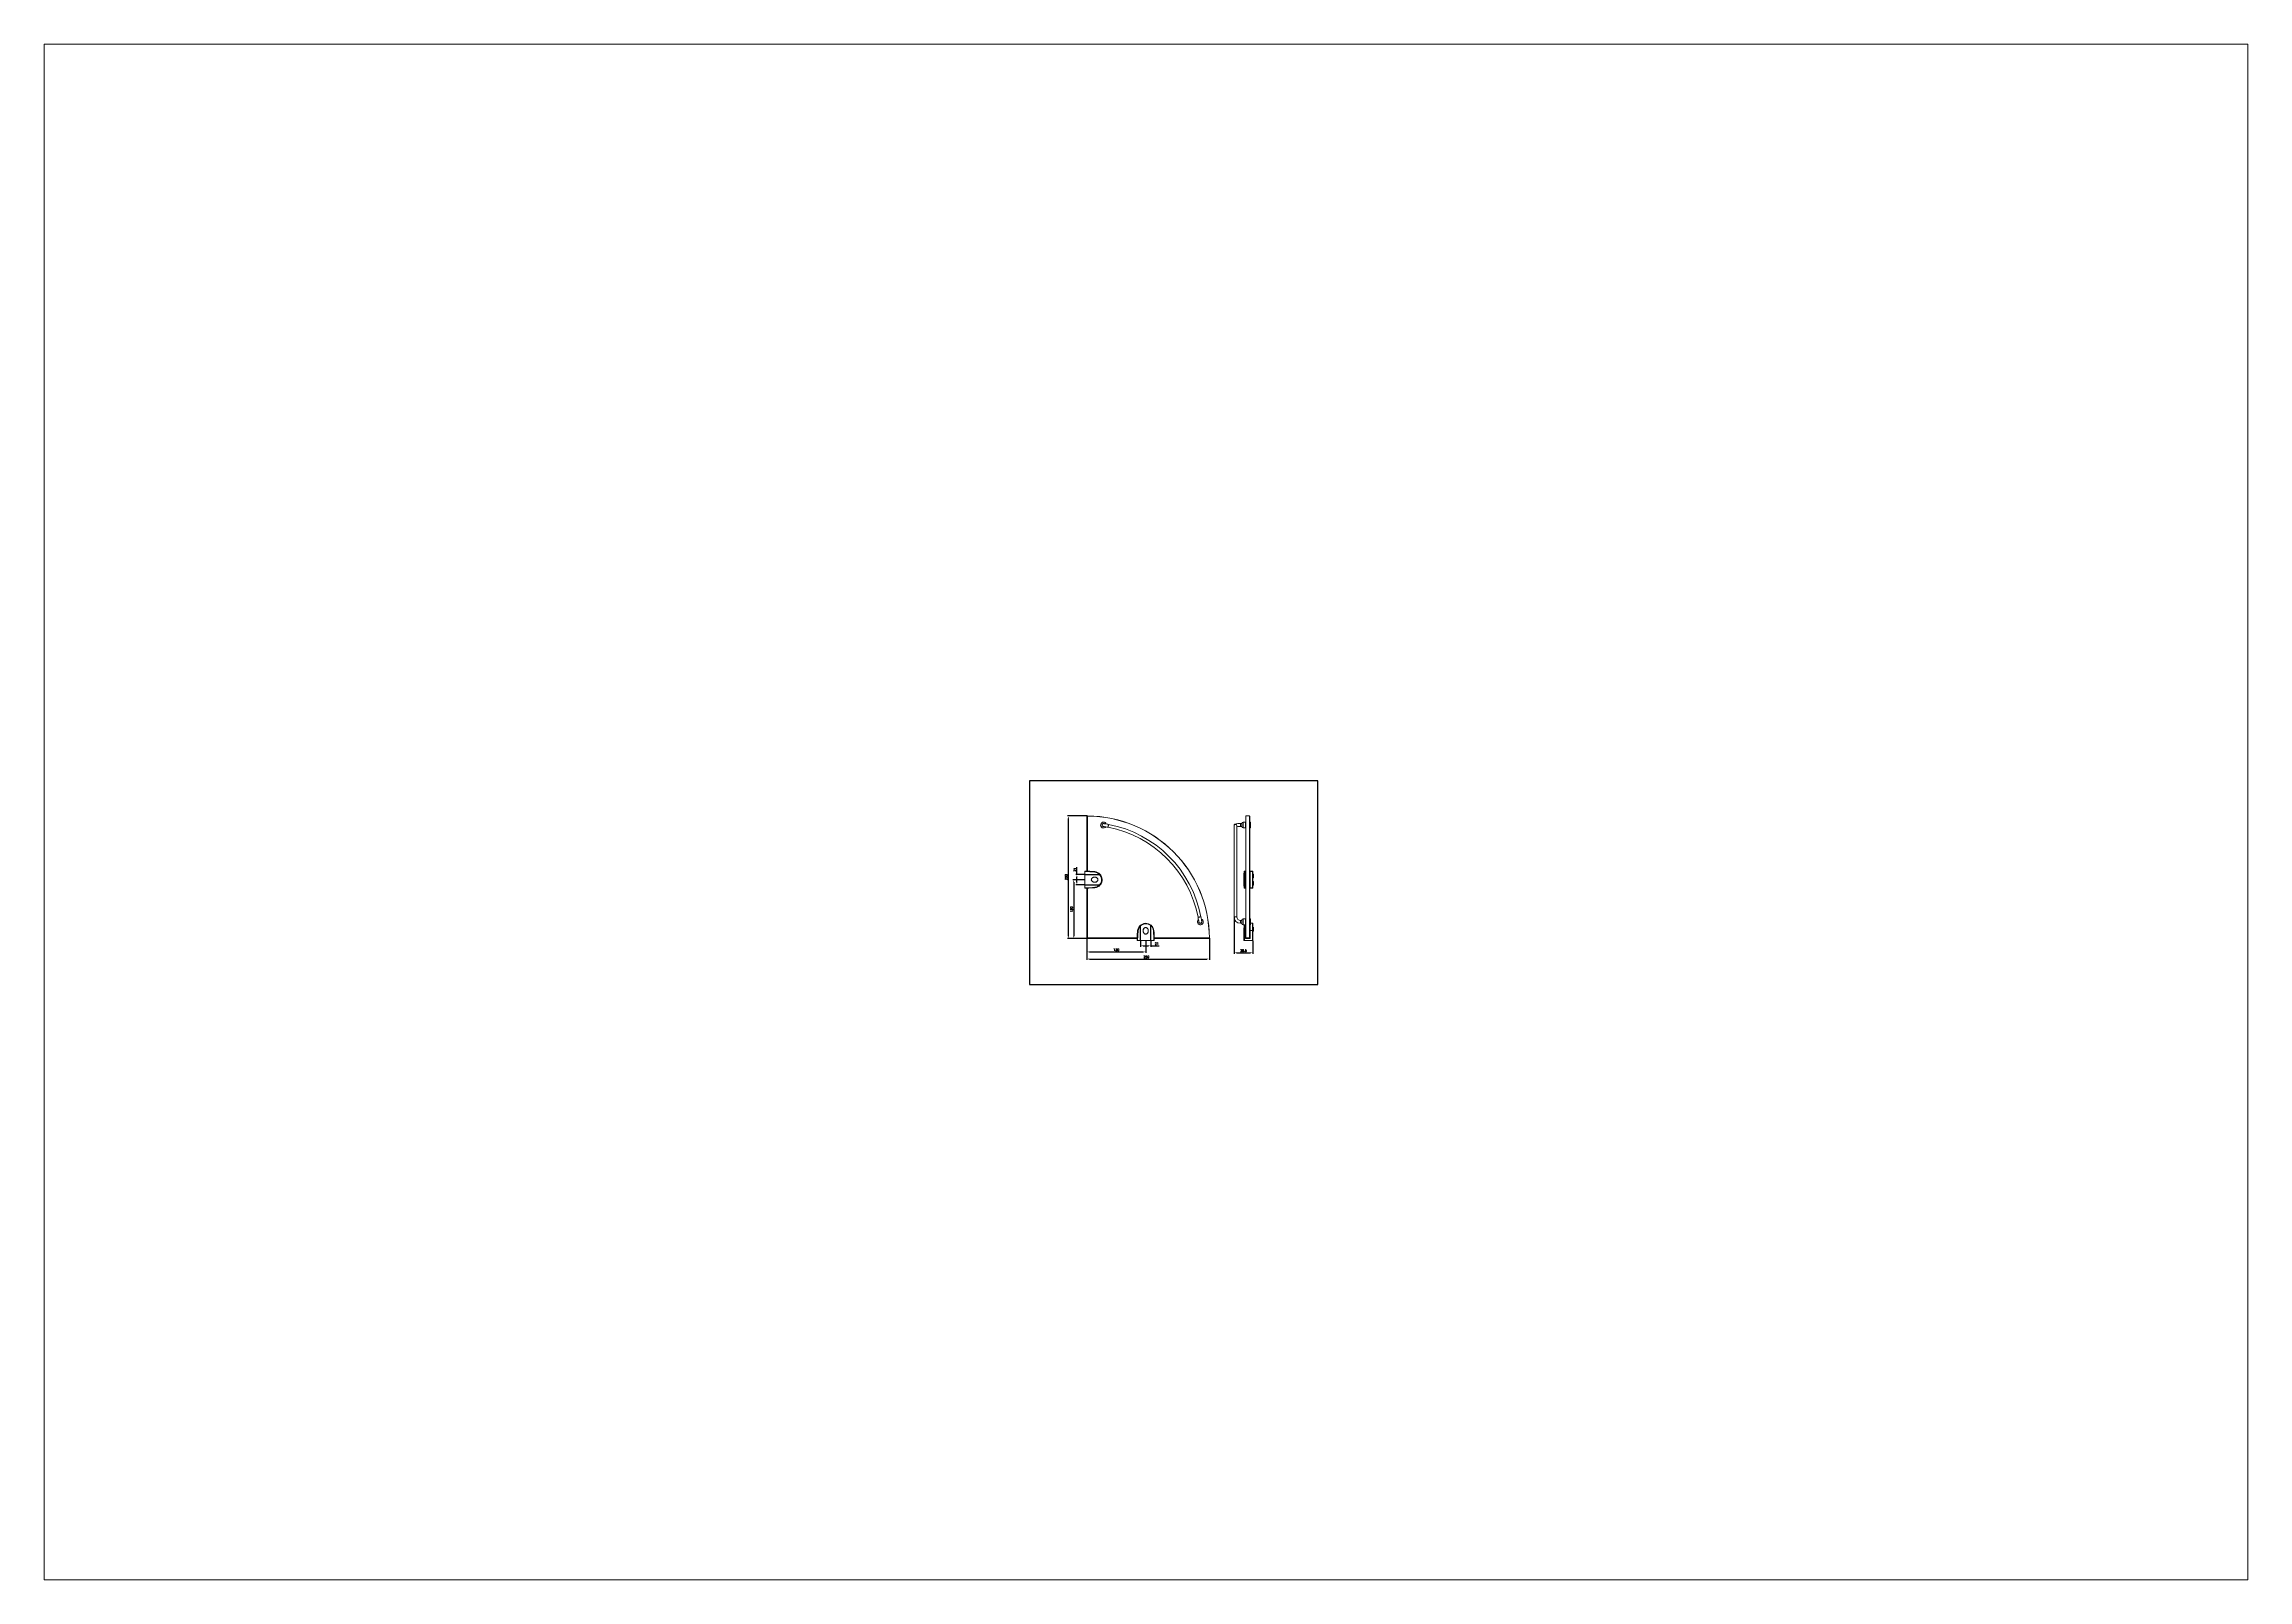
# Paper-space layout '배치1' of a CAD drawing. Extents: x 1.13 to 10.18, y 0.79 to 7.09.
# The model-space entities are those that its viewports show. They can reach past a viewport. Long polylines and large blocks are cut down to what shows.
import ezdxf

# ---------------------------------------------------------------- set-up
doc = ezdxf.new("R2010")
doc.units = 0
doc.header["$LTSCALE"] = 23.1
doc.header["$MEASUREMENT"] = 0
doc.linetypes.add('CENTER', pattern=[0.6, 0.375, -0.075, 0.075, -0.075])
doc.layers.get('0').update_dxf_attribs({"linetype": 'CONTINUOUS'})
doc.layers.get('Defpoints').update_dxf_attribs({"linetype": 'CONTINUOUS'})
doc.styles.get("Standard").update_dxf_attribs({"font": 'txt.shx', "bigfont": 'whgtxt.shx'})
doc.dimstyles.get("Standard").update_dxf_attribs({"dimtxt": 2.5, "dimasz": 0.18, "dimexe": 0.18, "dimexo": 0.0625, "dimgap": 0.09, "dimtad": 0, "dimtih": 1, "dimtoh": 1, "dimdec": 4, "dimzin": 0, "dimdsep": 46, "dimtxsty": 'Standard', "dimcen": 0.09, "dimadec": 0, "dimazin": 0, "dimtp": 0.001, "dimtm": 0.001, "dimtfac": 1, "dimtdec": 4, "dimtofl": 0, "dimtmove": 0, "dimatfit": 0, "dimfxl": 0, "dimtolj": 1, "dimtzin": 0, "dimarcsym": 0})

# ---------------------------------------------------------------- blocks, each defined once
blk = doc.blocks.new('*D23')
at = {"color": 2, "lineweight": -2, "transparency": 16777216}
for p, q in [((-24, 344.9), (-64.3, 344.9)), ((-62.3, 339.9), (-62.3, 99.9)), ((-24, 94.9), (-64.3, 94.9))]:
    blk.add_line(p, q, dxfattribs=at)
at = {"color": 2, "transparency": 16777216}
for points in [[(-63.2, 339.9), (-61.5, 339.9), (-62.3, 344.9)], [(-63.2, 99.9), (-61.5, 99.9), (-62.3, 94.9)]]:
    blk.add_solid(points, dxfattribs=at)
at = {"layer": 'Defpoints', "color": 0, "transparency": 16777216}
for p in [(-23.4, 344.9), (-62.3, 94.9), (-23.4, 94.9)]:
    blk.add_point(p, dxfattribs=at)
at = {"color": 2, "transparency": 16777216, "insert": (-66.6, 220.1), "char_height": 4.6, "attachment_point": 5, "rotation": 90}
blk.add_mtext('\\A1;250', dxfattribs=at)
blk = doc.blocks.new('*D24')
at = {"color": 2, "lineweight": -2, "transparency": 16777216}
for p, q in [((-24.4, 95.3), (-24.4, 51)), ((225.6, 95.3), (225.6, 51)), ((-19.4, 53), (220.6, 53))]:
    blk.add_line(p, q, dxfattribs=at)
at = {"color": 2, "transparency": 16777216}
for points in [[(-19.4, 53.9), (-19.4, 52.2), (-24.4, 53)], [(220.6, 53.9), (220.6, 52.2), (225.6, 53)]]:
    blk.add_solid(points, dxfattribs=at)
at = {"layer": 'Defpoints', "color": 0, "transparency": 16777216}
for p in [(-24.4, 95.9), (225.6, 95.9), (225.6, 53)]:
    blk.add_point(p, dxfattribs=at)
at = {"color": 2, "transparency": 16777216, "insert": (96.9, 57.3), "char_height": 4.6, "attachment_point": 5}
blk.add_mtext('\\A1;250', dxfattribs=at)
blk = doc.blocks.new('*D25')
at = {"color": 2, "lineweight": -2, "transparency": 16777216}
for p, q in [((85.1, 90.3), (85.1, 77.9)), ((106.1, 90.3), (106.1, 77.9)), ((90.1, 79.9), (101.1, 79.9)), ((106.1, 79.9), (123.1, 79.9))]:
    blk.add_line(p, q, dxfattribs=at)
at = {"color": 2, "transparency": 16777216}
for points in [[(90.1, 80.8), (90.1, 79.1), (85.1, 79.9)], [(101.1, 80.8), (101.1, 79.1), (106.1, 79.9)]]:
    blk.add_solid(points, dxfattribs=at)
at = {"layer": 'Defpoints', "color": 0, "transparency": 16777216}
for p in [(85.1, 90.9), (106.1, 90.9), (106.1, 79.9)]:
    blk.add_point(p, dxfattribs=at)
at = {"color": 2, "transparency": 16777216, "insert": (118, 84.2), "char_height": 4.6, "attachment_point": 5}
blk.add_mtext('\\A1;21', dxfattribs=at)
blk = doc.blocks.new('*D26')
at = {"color": 2, "lineweight": -2, "transparency": 16777216}
for p, q in [((275.8, 138.1), (275.8, 63.8)), ((314.3, 90.3), (314.3, 63.8)), ((280.8, 65.8), (309.3, 65.8))]:
    blk.add_line(p, q, dxfattribs=at)
at = {"color": 2, "transparency": 16777216}
for points in [[(280.8, 66.6), (280.8, 64.9), (275.8, 65.8)], [(309.3, 66.6), (309.3, 64.9), (314.3, 65.8)]]:
    blk.add_solid(points, dxfattribs=at)
at = {"layer": 'Defpoints', "color": 0, "transparency": 16777216}
for p in [(275.8, 138.7), (314.3, 90.9), (314.3, 65.8)]:
    blk.add_point(p, dxfattribs=at)
at = {"color": 2, "transparency": 16777216, "insert": (295, 70.1), "char_height": 4.6, "attachment_point": 5}
blk.add_mtext('\\A1;38.5', dxfattribs=at)
blk = doc.blocks.new('*D27')
at = {"color": 2, "lineweight": -2, "transparency": 16777216}
for p, q in [((-29, 225.4), (-46.7, 225.4)), ((-44.7, 225.4), (-44.7, 240.5)), ((-29, 204.4), (-46.7, 204.4)), ((-44.7, 209.4), (-44.7, 220.4))]:
    blk.add_line(p, q, dxfattribs=at)
at = {"color": 2, "transparency": 16777216}
for points in [[(-45.5, 220.4), (-43.9, 220.4), (-44.7, 225.4)], [(-45.5, 209.4), (-43.9, 209.4), (-44.7, 204.4)]]:
    blk.add_solid(points, dxfattribs=at)
at = {"layer": 'Defpoints', "color": 0, "transparency": 16777216}
for p in [(-28.4, 225.4), (-44.7, 204.4), (-28.4, 204.4)]:
    blk.add_point(p, dxfattribs=at)
at = {"color": 2, "transparency": 16777216, "insert": (-49, 235.5), "char_height": 4.6, "attachment_point": 5, "rotation": 90}
blk.add_mtext('\\A1;21', dxfattribs=at)
blk = doc.blocks.new('*D28')
at = {"color": 2, "lineweight": -2, "transparency": 16777216}
for p, q in [((-24.4, 94.3), (-24.4, 65.5)), ((95.6, 90.3), (95.6, 65.5)), ((-19.4, 67.5), (90.6, 67.5))]:
    blk.add_line(p, q, dxfattribs=at)
at = {"color": 2, "transparency": 16777216}
for points in [[(-19.4, 68.3), (-19.4, 66.6), (-24.4, 67.5)], [(90.6, 68.3), (90.6, 66.6), (95.6, 67.5)]]:
    blk.add_solid(points, dxfattribs=at)
at = {"layer": 'Defpoints', "color": 0, "transparency": 16777216}
for p in [(-24.4, 94.9), (95.6, 90.9), (95.6, 67.5)]:
    blk.add_point(p, dxfattribs=at)
at = {"color": 2, "transparency": 16777216, "insert": (35.6, 71.8), "char_height": 4.6, "attachment_point": 5}
blk.add_mtext('\\A1;120', dxfattribs=at)
blk = doc.blocks.new('*D29')
at = {"color": 2, "lineweight": -2, "transparency": 16777216}
for p, q in [((-29, 214.9), (-53.3, 214.9)), ((-51.3, 209.9), (-51.3, 99.9)), ((-25, 94.9), (-53.3, 94.9))]:
    blk.add_line(p, q, dxfattribs=at)
at = {"color": 2, "transparency": 16777216}
for points in [[(-52.1, 209.9), (-50.5, 209.9), (-51.3, 214.9)], [(-52.1, 99.9), (-50.5, 99.9), (-51.3, 94.9)]]:
    blk.add_solid(points, dxfattribs=at)
at = {"layer": 'Defpoints', "color": 0, "transparency": 16777216}
for p in [(-28.4, 214.9), (-51.3, 94.9), (-24.4, 94.9)]:
    blk.add_point(p, dxfattribs=at)
at = {"color": 2, "transparency": 16777216, "insert": (-55.6, 154.3), "char_height": 4.6, "attachment_point": 5, "rotation": 90}
blk.add_mtext('\\A1;120', dxfattribs=at)
blk = doc.blocks.new('A$C799D01EE')
at = {"color": 7, "linetype": 'Continuous', "lineweight": 15}
for points, knots in [([(13, 0.4), (13, 0.7), (13.1, 1.1), (13.3, 1.7), (13.4, 1.8), (13.6, 2.2), (13.7, 2.3), (14, 2.8), (14.3, 3.1), (14.9, 3.6), (15.2, 3.9), (15.8, 4.3), (16.2, 4.4), (16.9, 4.7), (17.2, 4.9), (18, 5.1), (18.4, 5.1), (19.1, 5.2), (19.5, 5.3), (20.3, 5.3), (20.7, 5.2), (21.4, 5.1), (21.8, 5.1), (22.5, 4.8), (22.9, 4.7), (23.6, 4.4), (23.9, 4.2), (24.4, 3.8), (24.5, 3.7), (24.8, 3.4), (25, 3.3), (25.4, 2.9), (25.6, 2.6), (25.9, 2.1), (26, 1.9), (26.1, 1.5), (26.2, 1.4), (26.3, 1), (26.3, 0.8), (26.4, 0.4), (26.4, 0.2), (26.4, -0.4), (26.3, -0.7), (26.1, -1.5), (26, -1.9), (25.7, -2.4), (25.6, -2.5), (25.4, -2.8), (25.2, -3), (24.9, -3.4), (24.6, -3.7), (23.9, -4.1), (23.6, -4.3), (22.9, -4.7), (22.6, -4.8), (21.8, -5.1), (21.4, -5.1), (20.7, -5.2), (20.3, -5.3), (19.5, -5.3), (19.1, -5.2), (18.4, -5.1), (18, -5.1), (17.2, -4.9), (16.9, -4.7), (16.2, -4.4), (15.8, -4.3), (15.2, -3.9), (14.9, -3.6), (14.3, -3.1), (14, -2.8), (13.6, -2.2), (13.4, -1.9), (13.1, -1.1), (13, -0.7), (13, -0.4)], [0, 0, 0, 0, 0.03125, 0.03125, 0.046875, 0.046875, 0.0625, 0.0625, 0.09375, 0.09375, 0.125, 0.125, 0.15625, 0.15625, 0.1875, 0.1875, 0.21875, 0.21875, 0.25, 0.25, 0.28125, 0.28125, 0.3125, 0.3125, 0.34375, 0.34375, 0.375, 0.375, 0.390625, 0.390625, 0.40625, 0.40625, 0.4375, 0.4375, 0.453125, 0.453125, 0.46875, 0.46875, 0.484375, 0.484375, 0.5, 0.5, 0.53125, 0.53125, 0.5625, 0.5625, 0.578125, 0.578125, 0.59375, 0.59375, 0.625, 0.625, 0.65625, 0.65625, 0.6875, 0.6875, 0.71875, 0.71875, 0.75, 0.75, 0.78125, 0.78125, 0.8125, 0.8125, 0.84375, 0.84375, 0.875, 0.875, 0.90625, 0.90625, 0.9375, 0.9375, 0.96875, 0.96875, 1, 1, 1, 1]), ([(13, -0.4), (13.1, -0.7), (13.2, -1.1), (13.5, -1.8), (13.6, -2.2), (14.1, -2.8), (14.3, -3.1), (14.9, -3.6), (15.2, -3.8), (15.9, -4.2), (16.2, -4.4), (16.9, -4.7), (17.3, -4.8), (18, -5), (18.4, -5), (19.1, -5.1), (19.5, -5.2), (20.3, -5.2), (20.7, -5.2), (21.4, -5), (21.8, -5), (22.5, -4.7), (22.9, -4.6), (23.6, -4.3), (23.9, -4.1), (24.5, -3.6), (24.8, -3.4), (25.2, -3), (25.3, -2.8), (25.5, -2.5), (25.6, -2.3), (25.9, -1.8), (26.1, -1.5), (26.3, -0.7), (26.3, -0.4), (26.3, 0.2), (26.3, 0.4), (26.2, 0.8), (26.2, 1), (26, 1.5), (25.9, 1.9), (25.5, 2.5), (25.3, 2.8), (24.9, 3.3), (24.8, 3.4), (24.5, 3.6), (24.3, 3.8), (23.9, 4.1), (23.5, 4.3), (22.8, 4.6), (22.5, 4.8), (21.8, 5), (21.4, 5.1), (20.6, 5.2), (20.3, 5.2), (19.5, 5.2), (19.1, 5.1), (18.4, 5), (18, 5), (17.3, 4.8), (16.9, 4.7), (16.2, 4.4), (15.9, 4.2), (15.2, 3.8), (14.9, 3.6), (14.3, 3.1), (14.1, 2.8), (13.7, 2.3), (13.6, 2.1), (13.5, 1.8), (13.4, 1.6), (13.2, 1.1), (13.1, 0.7), (13, 0.4)], [0, 0, 0, 0, 0.03125, 0.03125, 0.0625, 0.0625, 0.09375, 0.09375, 0.125, 0.125, 0.15625, 0.15625, 0.1875, 0.1875, 0.21875, 0.21875, 0.25, 0.25, 0.28125, 0.28125, 0.3125, 0.3125, 0.34375, 0.34375, 0.375, 0.375, 0.40625, 0.40625, 0.421875, 0.421875, 0.4375, 0.4375, 0.46875, 0.46875, 0.5, 0.5, 0.515625, 0.515625, 0.53125, 0.53125, 0.5625, 0.5625, 0.59375, 0.59375, 0.609375, 0.609375, 0.625, 0.625, 0.65625, 0.65625, 0.6875, 0.6875, 0.71875, 0.71875, 0.75, 0.75, 0.78125, 0.78125, 0.8125, 0.8125, 0.84375, 0.84375, 0.875, 0.875, 0.90625, 0.90625, 0.9375, 0.9375, 0.953125, 0.953125, 0.96875, 0.96875, 1, 1, 1, 1])]:
    blk.add_open_spline(points, degree=3, knots=knots, dxfattribs=at)
blk = doc.blocks.new('A$C41BA2DAD')
blk.add_lwpolyline([(-103.2, -187.1), (386.8, -187.1), (386.8, 159.4), (-103.2, 159.4)], close=True)
blk = doc.blocks.new('A$C676F3AB2')
at = {"xscale": 1.2, "yscale": 1.2, "zscale": 1.2}
blk.add_blockref('A$C41BA2DAD', (-7.5, 10.6), dxfattribs=at)

msp = doc.modelspace()

# ---------------------------------------------------------------- linework, layer by layer
at = {"color": 7, "linetype": 'Continuous', "lineweight": 15}
for p, q in [((-24.365, 343.895), (-23.425, 344.836)), ((-24.365, 232.299), (-24.365, 343.895)), ((275.765, 324.81), (275.765, 138.719)), ((281.765, 138.719), (281.765, 324.81)), ((291.765, 329.477), (288.733, 329.477)), ((288.733, 323.477), (291.765, 323.477)), ((291.765, 329.662), (291.765, 323.162)), ((299.265, 332.412), (294.515, 332.412)), ((294.515, 320.412), (299.265, 320.412)), ((299.765, 95.895), (299.765, 344.693)), ((307.565, 344.893), (299.965, 344.893)), ((307.765, 344.693), (307.765, 95.895)), ((309.465, 332.412), (308.065, 332.412)), ((308.065, 320.507), (308.065, 320.412)), ((308.065, 320.412), (309.465, 320.412)), ((309.765, 332.112), (309.765, 320.712)), ((-28.365, 231.423), (-28.365, 232.395)), ((297.237, 232.395), (299.765, 232.395)), ((299.76, 232.362), (299.76, 232.062)), ((299.76, 232.362), (299.765, 232.362)), ((299.76, 232.062), (299.76, 228.745)), ((299.765, 232.062), (299.76, 232.062)), ((307.765, 232.395), (313.292, 232.395)), ((307.765, 232.362), (307.769, 232.362)), ((307.769, 232.062), (307.765, 232.062)), ((308.447, 225.895), (307.765, 225.895)), ((307.769, 232.362), (307.769, 232.062)), ((307.769, 228.745), (307.769, 232.062)), ((308.269, 232.046), (308.269, 228.956)), ((314.722, 226.395), (314.307, 226.395)), ((314.308, 230.096), (314.308, 230.139)), ((314.345, 229.368), (314.379, 226.955)), ((314.395, 226.395), (314.389, 226.657)), ((315.765, 226.395), (315.307, 226.395)), ((315.765, 218.529), (315.765, 226.262)), ((-28.365, 197.395), (-28.365, 198.368)), ((-24.365, 95.895), (-24.365, 197.471)), ((-8.365, 198.366), (-12.756, 197.986)), ((296.237, 198.955), (296.236, 199.112)), ((297.237, 197.395), (299.765, 197.395)), ((299.263, 203.395), (299.263, 205.395)), ((299.76, 222.045), (299.76, 207.448)), ((299.76, 201.342), (299.76, 197.728)), ((299.76, 197.728), (299.76, 197.428)), ((299.76, 197.728), (299.765, 197.728)), ((299.765, 197.428), (299.76, 197.428)), ((307.765, 218.895), (308.447, 218.895)), ((308.447, 210.895), (307.765, 210.895)), ((307.765, 203.895), (308.447, 203.895)), ((307.765, 203.395), (308.12, 203.395)), ((307.765, 197.728), (307.769, 197.728)), ((307.769, 197.428), (307.765, 197.428)), ((307.765, 197.395), (313.292, 197.395)), ((307.769, 210.895), (307.769, 218.895)), ((307.769, 197.728), (307.769, 201.342)), ((307.769, 197.728), (307.769, 197.428)), ((308.12, 203.395), (308.12, 203.895)), ((308.266, 203.395), (308.12, 203.395)), ((308.266, 203.895), (308.266, 203.395)), ((308.269, 218.895), (308.269, 210.895)), ((314.308, 199.652), (314.308, 199.694)), ((314.313, 221.097), (314.315, 221.462)), ((314.455, 218.788), (314.515, 218.891)), ((314.722, 211.395), (314.465, 211.395)), ((314.509, 217.51), (314.5, 218.932)), ((314.807, 218.395), (315.222, 218.395)), ((314.807, 203.395), (315.222, 203.395)), ((315.765, 211.395), (315.307, 211.395)), ((315.765, 218.529), (315.765, 218.5)), ((315.765, 203.529), (315.765, 211.262)), ((315.765, 203.529), (315.765, 203.5)), ((-23.865, 95.395), (-24.365, 95.895)), ((-23.365, 94.895), (-23.865, 95.395)), ((78.231, 94.895), (-23.365, 94.895)), ((79.107, 90.895), (78.135, 90.895)), ((113.135, 90.895), (112.162, 90.895)), ((112.165, 110.895), (112.544, 106.504)), ((224.635, 94.895), (113.059, 94.895)), ((225.575, 95.836), (224.635, 94.895)), ((291.765, 131.895), (288.765, 131.895)), ((288.765, 125.895), (291.765, 125.895)), ((291.765, 132.145), (291.765, 125.645)), ((299.265, 134.895), (294.515, 134.895)), ((294.515, 122.895), (299.265, 122.895)), ((297.237, 90.895), (296.237, 90.895)), ((297.237, 90.895), (313.292, 90.895)), ((299.02, 122.895), (299.125, 110.869)), ((299.125, 110.869), (299.26, 95.391)), ((299.265, 122.895), (299.265, 134.895)), ((299.76, 94.895), (300.765, 94.895)), ((299.824, 95.836), (299.765, 95.895)), ((299.824, 95.836), (300.765, 94.895)), ((306.765, 94.895), (300.765, 94.895)), ((306.765, 94.895), (307.705, 95.836)), ((306.765, 94.895), (307.769, 94.895)), ((307.765, 95.895), (307.705, 95.836)), ((309.465, 134.895), (308.065, 134.895)), ((308.065, 122.895), (309.465, 122.895)), ((308.269, 95.391), (308.404, 110.869)), ((308.404, 110.869), (308.509, 122.895)), ((309.765, 134.594), (309.765, 123.195)), ((313.295, 125.895), (309.765, 125.895)), ((314.292, 90.895), (313.292, 90.895)), ((314.3, 124.382), (314.29, 125.106)), ((314.293, 110.801), (314.293, 106.43)), ((314.722, 117.895), (314.307, 117.895)), ((314.312, 124.377), (314.312, 124.377)), ((314.313, 123.863), (314.313, 123.061)), ((314.335, 92.508), (314.345, 92.412)), ((314.41, 110.21), (314.515, 110.391)), ((314.455, 117.895), (314.449, 118.214)), ((314.515, 90.895), (314.515, 92.412)), ((314.807, 109.895), (315.222, 109.895)), ((315.765, 117.895), (315.307, 117.895)), ((315.765, 110.029), (315.765, 117.762)), ((315.765, 110.029), (315.765, 110))]:
    msp.add_line(p, q, dxfattribs=at)
at = {"color": 2, "linetype": 'Continuous', "lineweight": 15}
for p, q in [((-23.365, 344.693), (-23.365, 232.276)), ((294.515, 332.412), (294.515, 320.412)), ((299.265, 320.412), (299.265, 332.412)), ((299.965, 344.893), (299.965, 95.893)), ((307.565, 95.893), (307.565, 344.893)), ((308.065, 332.412), (308.065, 320.507)), ((309.465, 320.412), (309.465, 332.412)), ((296.236, 230.458), (296.236, 230.674)), ((297.236, 231.425), (298.825, 231.425)), ((299.26, 228.956), (299.26, 232.046)), ((308.704, 231.425), (313.294, 231.425)), ((314.305, 230.139), (314.287, 230.913)), ((314.293, 230.673), (314.293, 230.458)), ((-23.365, 197.49), (-23.365, 95.895)), ((-12.83, 198.955), (-8.459, 199.332)), ((296.236, 199.112), (296.236, 199.332)), ((297.236, 198.366), (298.825, 198.366)), ((297.236, 198.366), (297.236, 197.986)), ((299.26, 206.943), (299.26, 221.835)), ((299.26, 197.744), (299.26, 201.848)), ((299.409, 205.395), (299.263, 205.395)), ((299.409, 203.395), (299.263, 203.395)), ((299.409, 205.395), (299.409, 203.395)), ((299.409, 205.395), (299.765, 205.395)), ((299.409, 203.395), (299.765, 203.395)), ((308.269, 201.848), (308.269, 197.744)), ((308.704, 198.366), (313.294, 198.366)), ((313.293, 197.986), (313.294, 198.366)), ((314.292, 199.113), (314.306, 199.652)), ((314.293, 199.332), (314.293, 199.113)), ((314.293, 199.113), (314.293, 198.955)), ((314.306, 198.922), (314.302, 199.002)), ((314.394, 203.409), (314.345, 200.422)), ((314.373, 202.347), (314.389, 203.078)), ((314.507, 217.774), (314.496, 212.274)), ((-23.865, 95.395), (-23.365, 95.895)), ((-23.365, 95.895), (78.255, 95.895)), ((111.575, 106.43), (111.198, 110.801)), ((113.04, 95.895), (225.433, 95.895)), ((288.765, 131.895), (288.765, 125.895)), ((294.515, 134.895), (294.515, 122.895)), ((296.237, 106.43), (296.236, 110.801)), ((297.236, 110.895), (297.236, 106.504)), ((297.236, 110.895), (298.825, 110.895)), ((298.825, 110.895), (298.722, 122.895)), ((298.96, 95.395), (298.825, 110.895)), ((299.76, 94.895), (299.76, 94.601)), ((307.769, 94.601), (299.76, 94.601)), ((299.965, 95.893), (307.565, 95.893)), ((308.461, 117.395), (307.765, 117.395)), ((307.765, 110.395), (308.4, 110.395)), ((307.769, 94.895), (307.769, 94.601)), ((308.065, 134.895), (308.065, 122.896)), ((308.704, 110.895), (308.569, 95.395)), ((308.807, 122.895), (308.704, 110.895)), ((308.704, 110.895), (313.294, 110.895)), ((309.465, 122.895), (309.465, 134.894)), ((313.293, 106.504), (313.294, 110.895))]:
    msp.add_line(p, q, dxfattribs=at)
at = {"color": 1, "linetype": 'CENTER'}
for p, q in [((-28.365, 225.395), (2.894, 225.395)), ((-28.365, 204.395), (2.894, 204.395)), ((85.135, 90.895), (85.135, 122.155)), ((106.135, 90.895), (106.135, 122.155))]:
    msp.add_line(p, q, dxfattribs=at)
at = {"color": 7, "linetype": 'Continuous', "lineweight": 15, "flags": 128}
for points in [[(-23.425, 344.836), (-23.39, 344.87), (-23.372, 344.888), (-23.367, 344.893)], [(19.91, 327.756), (18.384, 328.045), (16.997, 328.303), (14.714, 328.717), (13.076, 329.002), (11.838, 329.207), (10.71, 329.36), (9.523, 329.4), (8.779, 329.285), (7.928, 328.947), (7.078, 328.219), (6.739, 327.667), (6.53, 326.997)], [(288.797, 329.477), (287.226, 329.487), (285.765, 329.456), (283.316, 329.302), (281.491, 329.081), (280.093, 328.816), (278.855, 328.456), (277.675, 327.894), (277.041, 327.433), (276.434, 326.775), (275.959, 325.881), (275.765, 324.809)], [(-28.365, 232.395), (-18.475, 232.158), (-8.365, 231.425)], [(296.237, 230.884), (296.237, 231.187), (296.237, 231.364), (296.237, 231.405)], [(299.76, 228.745), (299.639, 228.654), (299.544, 228.608), (299.469, 228.595), (299.402, 228.609), (299.341, 228.655), (299.286, 228.764), (299.26, 228.956)], [(308.269, 228.956), (308.218, 228.701), (308.173, 228.639), (308.104, 228.601), (308.036, 228.597), (307.962, 228.617), (307.855, 228.677), (307.769, 228.745)], [(308.292, 232.162), (308.275, 232.105), (308.269, 232.046)], [(315.03, 225.874), (314.882, 226.128), (314.735, 226.382)], [(315.295, 226.384), (315.148, 226.13), (315.015, 225.9)], [(-12.756, 197.986), (-20.555, 197.543), (-28.365, 197.395)], [(-24.365, 197.434), (-24.542, 197.431), (-24.642, 197.429), (-24.66, 197.428)], [(296.237, 198.368), (296.237, 198.515), (296.237, 198.955)], [(299.26, 221.835), (299.311, 222.09), (299.357, 222.152), (299.425, 222.19), (299.493, 222.194), (299.567, 222.174), (299.675, 222.114), (299.76, 222.045)], [(299.429, 207.007), (299.323, 206.984), (299.267, 206.957), (299.26, 206.944), (299.26, 206.943)], [(299.263, 205.395), (299.261, 206.567), (299.26, 206.943)], [(299.26, 201.848), (299.26, 201.854), (299.263, 203.395)], [(299.429, 201.784), (299.323, 201.806), (299.268, 201.834), (299.26, 201.847), (299.26, 201.848)], [(308.269, 201.848), (308.269, 201.847), (308.262, 201.834), (308.206, 201.806), (308.1, 201.784)], [(308.266, 203.395), (308.269, 201.854), (308.269, 201.848)], [(314.293, 198.955), (314.292, 198.515), (314.292, 198.368)], [(314.314, 208.425), (314.313, 208.606), (314.313, 208.694)], [(314.383, 208.945), (314.372, 208.416), (314.359, 208.064), (314.346, 207.854), (314.334, 207.807), (314.323, 207.928), (314.316, 208.204), (314.314, 208.425)], [(314.321, 221.793), (314.323, 221.856), (314.333, 221.982), (314.346, 221.938), (314.359, 221.731), (314.372, 221.385), (314.382, 220.937), (314.383, 220.845)], [(314.35, 203.606), (314.382, 203.662), (314.515, 203.891)], [(314.449, 212.281), (314.413, 210.576), (314.383, 208.945)], [(314.39, 203.078), (314.391, 203.134), (314.401, 203.694)], [(314.502, 218.912), (314.65, 218.657), (314.797, 218.403)], [(314.502, 203.912), (314.65, 203.657), (314.797, 203.403)], [(315.03, 210.874), (314.882, 211.128), (314.735, 211.382)], [(315.295, 211.384), (315.148, 211.13), (315.015, 210.9)], [(315.235, 218.408), (315.382, 218.662), (315.515, 218.89)], [(315.235, 203.408), (315.382, 203.662), (315.515, 203.89)], [(315.5, 218.916), (315.647, 218.662), (315.794, 218.407)], [(315.5, 203.916), (315.647, 203.662), (315.794, 203.407)], [(202.335, 138.158), (202.66, 136.452), (202.974, 134.798), (203.27, 133.246), (203.537, 131.844), (203.767, 130.633), (203.954, 129.651), (204.092, 128.927), (204.176, 128.484), (204.204, 128.334)], [(210.099, 129.456), (210.07, 129.605), (209.986, 130.049), (209.848, 130.772), (209.661, 131.754), (209.431, 132.965), (209.164, 134.368), (208.869, 135.92), (208.554, 137.574), (208.229, 139.28)], [(78.135, 90.895), (78.372, 100.786), (79.105, 110.895)], [(112.544, 106.504), (112.987, 98.705), (113.135, 90.895)], [(113.096, 94.895), (113.099, 94.719), (113.101, 94.619), (113.102, 94.601)], [(225.633, 95.893), (225.626, 95.886), (225.607, 95.867), (225.575, 95.836)], [(296.202, 122.895), (296.014, 111.619), (296.014, 90.895)], [(313.296, 125.869), (313.296, 125.889), (313.296, 125.888)], [(314.293, 106.43), (314.292, 98.668), (314.292, 90.895)], [(314.296, 124.901), (314.296, 124.789), (314.296, 124.232), (314.296, 123.23), (314.296, 121.865), (314.296, 120.098), (314.295, 118.079), (314.295, 115.748), (314.294, 113.363), (314.293, 110.801)], [(314.296, 124.919), (314.296, 124.921), (314.296, 124.901)], [(314.306, 93.935), (314.307, 99.591), (314.307, 104.266), (314.308, 108.937)], [(314.307, 107.018), (314.333, 107.039), (314.398, 107.126), (314.433, 107.197), (314.45, 107.249), (314.462, 107.296), (314.471, 107.355), (314.481, 107.486), (314.492, 107.838), (314.495, 108.043)], [(314.308, 108.937), (314.31, 109.427), (314.317, 109.846), (314.327, 110.148), (314.339, 110.296), (314.352, 110.277), (314.363, 110.093), (314.373, 109.761)], [(314.313, 123.061), (314.313, 123.842), (314.312, 124.287), (314.312, 124.379), (314.312, 124.382)], [(314.501, 92.412), (314.49, 92.412), (314.345, 92.412)], [(314.373, 109.761), (314.409, 108.326), (314.446, 107.52), (314.476, 107.432), (314.496, 108.043)], [(314.449, 118.214), (314.413, 119.591), (314.383, 120.234)], [(314.502, 110.412), (314.65, 110.157), (314.797, 109.903)], [(314.509, 109.585), (314.513, 110.32), (314.513, 110.398)], [(315.03, 117.374), (314.882, 117.628), (314.735, 117.882)], [(315.295, 117.884), (315.148, 117.63), (315.015, 117.4)], [(315.235, 109.908), (315.382, 110.162), (315.515, 110.39)], [(315.5, 110.416), (315.647, 110.162), (315.794, 109.907)]]:
    msp.add_lwpolyline(points, dxfattribs=at)
at = {"color": 2, "linetype": 'Continuous', "lineweight": 15, "flags": 128}
for points in [[(19.91, 327.756), (19.904, 327.723), (19.854, 327.464), (19.759, 326.97), (19.628, 326.283), (19.472, 325.465), (19.304, 324.589), (19.141, 323.733), (18.995, 322.972), (18.881, 322.375), (18.808, 321.994), (18.783, 321.863), (18.783, 321.863)], [(-8.459, 230.458), (-18.521, 231.187), (-28.365, 231.423)], [(-8.365, 231.425), (-8.367, 231.407), (-8.372, 231.352), (-8.381, 231.263), (-8.393, 231.143), (-8.407, 230.997), (-8.423, 230.83), (-8.441, 230.648), (-8.459, 230.458)], [(296.233, 215.863), (296.233, 216.801), (296.233, 220.485), (296.233, 222.826), (296.233, 225.005), (296.234, 226.84), (296.234, 228.384), (296.235, 229.507), (296.236, 230.241), (296.236, 230.458)], [(297.236, 231.425), (297.235, 231.194), (297.234, 230.442), (297.234, 229.22), (297.233, 227.632), (297.233, 225.631), (297.232, 223.386), (297.232, 220.832), (297.233, 216.92), (297.233, 215.923)], [(308.569, 232.346), (308.51, 232.34), (308.454, 232.323), (308.402, 232.296), (308.357, 232.258), (308.32, 232.213), (308.292, 232.161), (308.292, 232.162)], [(313.296, 213.954), (313.296, 214.449), (313.296, 215.44), (313.296, 216.429), (313.297, 220.331), (313.297, 222.853), (313.297, 225.219), (313.296, 227.23), (313.296, 228.943), (313.295, 230.216), (313.294, 231.083), (313.294, 231.425)], [(314.293, 230.458), (314.294, 230.137), (314.294, 229.35), (314.295, 228.123), (314.296, 226.561), (314.296, 224.617), (314.296, 222.455), (314.296, 220.014), (314.296, 216.34), (314.296, 215.408), (314.296, 214.475), (314.296, 214.009)], [(314.373, 227.443), (314.363, 227.824), (314.352, 228.293), (314.339, 228.795), (314.327, 229.275), (314.317, 229.68), (314.31, 229.964), (314.308, 230.096)], [(-28.365, 198.368), (-20.592, 198.515), (-12.83, 198.955)], [(-12.756, 197.986), (-12.758, 198.004), (-12.762, 198.059), (-12.769, 198.148), (-12.778, 198.268), (-12.789, 198.414), (-12.802, 198.582), (-12.816, 198.764), (-12.83, 198.955)], [(-8.365, 198.366), (-8.367, 198.384), (-8.372, 198.439), (-8.381, 198.527), (-8.393, 198.647), (-8.407, 198.793), (-8.423, 198.96), (-8.441, 199.142), (-8.459, 199.332)], [(6.603, 215.923), (6.585, 215.922), (6.53, 215.918), (6.441, 215.913), (6.322, 215.905), (6.175, 215.896), (6.008, 215.886), (5.826, 215.875), (5.636, 215.863)], [(296.236, 199.332), (296.235, 199.781), (296.235, 200.655), (296.234, 201.92), (296.233, 203.595), (296.233, 205.54), (296.233, 207.81), (296.233, 210.216), (296.233, 212.825), (296.233, 214.334), (296.233, 214.716), (296.233, 215.097), (296.233, 215.863)], [(297.233, 215.923), (297.233, 215.11), (297.233, 214.705), (297.233, 214.299), (297.233, 212.696), (297.232, 210.002), (297.232, 207.371), (297.232, 205.025), (297.233, 202.895), (297.234, 201.16), (297.234, 199.771), (297.235, 198.862), (297.236, 198.366)], [(297.236, 197.986), (297.237, 197.543), (297.237, 197.395)], [(313.292, 197.395), (313.292, 197.543), (313.293, 197.986)], [(313.294, 198.366), (313.294, 198.853), (313.295, 199.771), (313.296, 201.139), (313.296, 202.895), (313.297, 204.994), (313.297, 207.371), (313.297, 209.964), (313.296, 212.696), (313.296, 213.954)], [(314.296, 214.009), (314.296, 212.825), (314.296, 210.288), (314.296, 207.81), (314.296, 205.601), (314.296, 203.595), (314.295, 201.962), (314.295, 200.655), (314.294, 199.799), (314.293, 199.332)], [(314.308, 199.694), (314.31, 199.823), (314.317, 200.107), (314.327, 200.513), (314.339, 200.994), (314.352, 201.497), (314.363, 201.964), (314.373, 202.347)], [(314.313, 208.694), (314.313, 210.855), (314.312, 213.11), (314.312, 214.253), (314.312, 215.4), (314.312, 216.543), (314.313, 218.84), (314.313, 221.097)], [(314.383, 220.845), (314.42, 218.837), (314.449, 217.51)], [(208.229, 139.28), (208.196, 139.274), (207.937, 139.224), (207.442, 139.13), (206.756, 138.999), (205.938, 138.844), (205.062, 138.677), (204.205, 138.514), (203.445, 138.369), (202.847, 138.256), (202.466, 138.183), (202.335, 138.158)], [(281.765, 138.729), (281.689, 138.849), (281.363, 139.001), (280.805, 139.129), (280.066, 139.22), (279.212, 139.268), (278.317, 139.268), (277.463, 139.22), (276.724, 139.129), (276.167, 139.001), (275.84, 138.849), (275.765, 138.727)], [(79.105, 110.895), (79.124, 110.893), (79.178, 110.888), (79.267, 110.879), (79.387, 110.868), (79.533, 110.854), (79.7, 110.837), (79.882, 110.82), (80.072, 110.801)], [(80.072, 110.801), (79.343, 100.739), (79.107, 90.895)], [(94.607, 125.863), (94.608, 125.845), (94.612, 125.79), (94.617, 125.702), (94.625, 125.582), (94.634, 125.436), (94.644, 125.269), (94.655, 125.087), (94.667, 124.896)], [(112.165, 110.895), (112.146, 110.893), (112.091, 110.888), (112.003, 110.879), (111.883, 110.868), (111.737, 110.854), (111.57, 110.837), (111.388, 110.82), (111.198, 110.801)], [(112.544, 106.504), (112.526, 106.503), (112.471, 106.498), (112.382, 106.492), (112.262, 106.482), (112.116, 106.471), (111.948, 106.459), (111.766, 106.445), (111.575, 106.43)], [(112.162, 90.895), (112.015, 98.668), (111.575, 106.43)], [(296.236, 110.801), (296.235, 113.295), (296.235, 115.748), (296.234, 118.016), (296.233, 120.098), (296.233, 121.82), (296.233, 122.895)], [(296.237, 90.895), (296.237, 98.668), (296.237, 106.43)], [(297.232, 122.895), (297.232, 122.644), (297.233, 120.768), (297.234, 118.624), (297.234, 116.149), (297.235, 113.616), (297.236, 110.895)], [(297.236, 106.504), (297.237, 98.705), (297.237, 90.895)], [(313.292, 90.895), (313.292, 98.705), (313.293, 106.504)], [(313.294, 110.895), (313.294, 113.544), (313.295, 116.149), (313.296, 118.557), (313.296, 120.768), (313.297, 122.596), (313.297, 124.093), (313.297, 125.134), (313.296, 125.749), (313.296, 125.869)]]:
    msp.add_lwpolyline(points, dxfattribs=at)
at = {"color": 2, "linetype": 'Continuous', "lineweight": 15}
for centre, radius, start, end in [((-23.566, 344.693), 0.201, 0.026064, 45.267739), ((-24.365, 94.895), 249.8, 0.229367, 89.770633), ((-9.973, 214.893), 15.639, 3.556635, 84.446448), ((297.233, 230.427), 0.998, 89.869918, 178.221598), ((-154.774, 232.471), 452.01, 359.867376, 359.990371), ((298.826, 231.125), 0.3, 0.190751, 90.076789), ((299.588, 220.794), 11.569, 89.147823, 93.111251), ((298.96, 232.046), 0.3, 0.018458, 89.992952), ((308.004, 224.012), 8.353, 86.125386, 91.615541), ((308.704, 231.125), 0.3, 89.923211, 179.809249), ((765.426, 232.471), 452.134, 180.009646, 180.132607), ((313.296, 230.427), 0.998, 1.778402, 90.130082), ((-170.713, 216.185), 485.216, 1.205737, 1.329522), ((-9.97, 214.896), 15.636, 275.54594, 3.546888), ((296.994, 211.541), 4.389, 86.884821, 99.985625), ((297.233, 199.363), 0.998, 181.778402, 270.130082), ((297.235, 198.984), 0.999, 181.687945, 270.079536), ((298.826, 198.665), 0.3, 269.923211, 359.809249), ((298.96, 197.744), 0.3, 270.007048, 359.981542), ((299.525, 205.779), 8.353, 266.125386, 271.615541), ((371.681, 205.313), 72.272, 178.657209, 179.935059), ((373.072, 203.494), 73.662, 180.077, 181.330732), ((307.941, 208.996), 11.569, 269.147823, 273.111251), ((308.569, 197.744), 0.3, 180.018458, 269.992952), ((308.704, 198.665), 0.3, 180.190751, 270.076789), ((313.294, 198.984), 0.999, 269.920466, 358.312057), ((313.296, 199.363), 0.998, 269.869918, 358.221598), ((314.112, 217.525), 0.337, 307.34412, 357.447876), ((314.112, 212.266), 0.337, 2.552214, 52.657577), ((182.419, 214.895), 132.056, 358.865509, 1.134491), ((-216.694, 214.911), 531.21, 359.9196, 0.417669), ((95.637, 109.288), 15.639, 93.556616, 174.446467), ((95.635, 109.29), 15.636, 5.545943, 93.546885), ((225.433, 95.695), 0.201, 44.727978, 89.978218), ((296.998, 108.067), 2.838, 85.192533, 105.568311), ((296.997, 102.92), 3.591, 86.188527, 102.231253), ((298.906, 110.1), 0.799, 74.105889, 95.82682), ((299.065, 91.948), 3.449, 86.759225, 91.745141), ((299.761, 95.401), 0.801, 180.464537, 269.952209), ((307.768, 95.401), 0.8, 270.034581, 359.548674), ((308.464, 91.948), 3.449, 88.254859, 93.240775), ((308.623, 110.1), 0.799, 84.17318, 105.894111), ((313.532, 102.92), 3.591, 77.768858, 93.811439), ((313.532, 108.067), 2.838, 74.431689, 94.807467)]:
    msp.add_arc(centre, radius, start, end, dxfattribs=at)
at = {"color": 7, "linetype": 'Continuous', "lineweight": 15}
for centre, radius, start, end in [((-24.365, 94.895), 250, 0.228727, 89.771273), ((9.635, 326.412), 6, 90, 321.085774), ((9.635, 326.412), 3.25, 90, 287.538538), ((9.635, 326.412), 6, 21.753085, 90), ((9.635, 326.412), 3.25, 64.286523, 90), ((-32.532, 62.623), 264.269, 78.803231, 80.735909), ((-24.592, 94.972), 231, 10.775048, 79.177184), ((-24.592, 94.972), 237, 10.775048, 79.177184), ((278.765, 324.77), 3, 0.761845, 179.238155), ((287.48, 287.668), 35.831, 87.995152, 99.178924), ((294.515, 329.662), 2.75, 90, 180), ((294.515, 323.162), 2.75, 180, 270), ((299.265, 331.912), 0.5, 0, 90), ((299.265, 320.912), 0.5, 270, 0), ((299.965, 344.693), 0.201, 134.734056, 179.973835), ((299.965, 344.693), 0.2, 89.982212, 134.50402), ((307.565, 344.693), 0.2, 45.493752, 90.020017), ((307.564, 344.693), 0.201, 0.02453, 45.26758), ((308.065, 332.112), 0.3, 90, 180), ((308.065, 320.712), 0.3, 180, 270), ((309.465, 332.112), 0.3, 0, 90), ((309.465, 320.712), 0.3, 270, 0), ((-28.066, 42.961), 189.432, 88.880448, 88.969574), ((-9.973, 214.895), 16.608, 3.547521, 84.444854), ((856.859, 214.913), 560.845, 178.365101, 181.614504), ((297.231, 231.394), 1, 92.074147, 164.849159), ((299.633, 228.158), 3.906, 88.133101, 95.475443), ((-222.098, 225.395), 521.371, 359.608734, 0.391266), ((307.897, 228.17), 3.894, 84.513159, 91.878297), ((831.115, 225.316), 522.859, 179.601194, 179.936556), ((313.357, 231.458), 0.927, 12.266359, 93.699748), ((579.825, 231.384), 265.533, 179.995639, 180.107916), ((-44.558, 220.986), 359, 1.337899, 1.577394), ((-9.973, 214.895), 16.608, 275.555128, 3.547502), ((297.237, 198.395), 1, 181.569683, 270), ((299.633, 201.62), 3.894, 264.513159, 271.878297), ((299.035, 207.647), 0.752, 301.585034, 344.647322), ((299.05, 201.154), 0.735, 14.83973, 58.927913), ((308.494, 201.143), 0.752, 121.585034, 164.647322), ((307.896, 201.633), 3.906, 268.133101, 275.475443), ((237.602, 203.456), 70.518, 358.641317, 359.950951), ((313.292, 198.395), 1, 270, 358.430317), ((313.535, 218.729), 4.781, 267.139391, 279.157119), ((10.603, 207.401), 303.822, 358.400857, 358.683849), ((321.248, 208.325), 6.935, 179.173296, 183.542831), ((320.63, 221.509), 6.315, 176.553514, 180.430915), ((-97.987, 214.389), 412.502, 359.579701, 359.968933), ((-190.798, 214.996), 505.314, 359.905892, 0.285046), ((288.686, 138.817), 12.922, 180.395924, 270.347465), ((288.681, 138.811), 6.917, 180.693321, 270.694929), ((267.752, 91.195), 189.614, 178.881939, 178.97098), ((95.635, 109.288), 16.608, 93.547482, 174.444894), ((95.635, 109.288), 16.608, 5.555151, 93.547479), ((207.152, 128.895), 6, 130.775048, 70.775048), ((207.152, 128.895), 3.25, 168.155183, 33.394913), ((207.152, 128.895), 3, 190.775048, 10.775048), ((294.515, 132.145), 2.75, 90, 180), ((294.515, 125.645), 2.75, 180, 270), ((299.76, 95.395), 0.5, 180.5, 270), ((299.265, 134.395), 0.5, 0, 90), ((299.265, 123.395), 0.5, 270, 0), ((299.965, 95.693), 0.2, 89.979983, 134.506248), ((307.565, 95.693), 0.2, 45.49598, 90.017788), ((308.065, 134.595), 0.3, 90, 180), ((308.065, 123.195), 0.3, 180, 270), ((307.769, 95.395), 0.5, 270, 359.5), ((309.465, 134.595), 0.3, 0, 90), ((309.465, 123.195), 0.3, 270, 0), ((313.296, 124.895), 1, 0.202231, 90.05252), ((313.297, 124.869), 0.999, 1.826768, 90.044328), ((334.1, 93.586), 19.795, 178.989729, 183.131873), ((332.005, 93.617), 17.701, 178.970057, 183.901952), ((332.536, 109.235), 18.23, 176.938973, 180.94611), ((397.073, 123.714), 82.763, 180.452365, 182.409991), ((314.134, 109.773), 0.239, 320.267161, 356.950054), ((314.015, 92.412), 0.5, 0.262404, 51.622484), ((221.16, 109.63), 93.349, 359.025857, 359.972361)]:
    msp.add_arc(centre, radius, start, end, dxfattribs=at)
at = {"color": 2, "linetype": 'Continuous', "lineweight": 15}
for centre, major_axis, ratio, start_param, end_param in [((298.839, 214.895), (0, 16.608), 0.00856923, 0.09695543, 3.04463723), ((298.999, 25.791), (0, 206.604), 0.0087142, 0.02178036, 0.09695543), ((308.53, 25.791), (0, 206.604), 0.0087142, 6.18622988, 6.26140494), ((308.69, 214.895), (0, 16.608), 0.00856923, 3.23854808, 6.18622988), ((298.999, 403.999), (0, 206.604), 0.0087142, 3.04463723, 3.11981229), ((308.53, 403.999), (0, 206.604), 0.0087142, 3.16337302, 3.23854808)]:
    msp.add_ellipse(centre, major_axis=major_axis, ratio=ratio, start_param=start_param, end_param=end_param, dxfattribs=at)
at = {"color": 7, "linetype": 'Continuous', "lineweight": 15}
for centre, major_axis, start_param, end_param in [((299.139, 214.895), (0, 16.308), 0.09695543, 3.04463723), ((299.299, 25.791), (0, 206.304), 0.02178036, 0.09695543), ((308.23, 25.791), (0, 206.304), 6.18622988, 6.26140494), ((308.39, 214.895), (0, 16.308), 3.23854808, 6.18622988), ((308.43, 222.395), (0, 4), 2.63623214, 6.78854582), ((299.299, 403.999), (0, 206.304), 3.04463723, 3.11981229), ((308.23, 403.999), (0, 206.304), 3.16337302, 3.23854808), ((308.43, 207.395), (0, 4), 2.63623214, 6.78854582)]:
    msp.add_ellipse(centre, major_axis=major_axis, ratio=0.00872687, start_param=start_param, end_param=end_param, dxfattribs=at)
for points, knots in [([(10.023, 323.558), (9.954, 323.535), (9.614, 323.423), (8.954, 323.498), (8.07, 323.768), (7.308, 324.337), (6.759, 325.125), (6.453, 326.022), (6.504, 326.666), (6.53, 326.997)], [0, 0, 0, 0, 0.03811945, 0.18541279, 0.33270614, 0.5190213, 0.66631923, 0.82876586, 1, 1, 1, 1]), ([(-28.365, 198.368), (-28.365, 201.439), (-28.365, 207.613), (-28.365, 218.633), (-28.365, 226.579), (-28.365, 231.423)], [0, 0, 0, 0, 0.2787585, 0.56041817, 1, 1, 1, 1]), ([(314.364, 205.397), (314.374, 205.23), (314.404, 204.681), (314.446, 204.107), (314.485, 203.999), (314.503, 203.95)], [0, 0, 0, 0, 0.19055999, 0.62808016, 1, 1, 1, 1]), ([(112.162, 90.895), (109.091, 90.895), (102.917, 90.895), (91.897, 90.895), (83.951, 90.895), (79.107, 90.895)], [0, 0, 0, 0, 0.27875805, 0.56041795, 1, 1, 1, 1]), ([(296.237, 90.895), (296.164, 90.895), (296.033, 90.895), (296.028, 90.895), (296.026, 90.895)], [0, 0, 0, 0, 0.55751255, 1, 1, 1, 1]), ([(314.504, 90.895), (314.507, 90.895), (314.537, 90.895), (314.407, 90.895), (314.292, 90.895)], [0, 0, 0, 0, 0.12082962, 1, 1, 1, 1]), ([(314.386, 111.522), (314.388, 111.485), (314.411, 111.076), (314.446, 110.613), (314.485, 110.502), (314.503, 110.45)], [0, 0, 0, 0, 0.04985537, 0.56348874, 1, 1, 1, 1])]:
    msp.add_open_spline(points, degree=3, knots=knots, dxfattribs=at)
at = {"color": 2, "linetype": 'Continuous', "lineweight": 15}
for points, knots in [([(288.797, 329.448), (288.797, 329.45), (288.798, 329.456), (288.796, 329.173), (288.792, 328.621), (288.785, 327.828), (288.776, 326.936), (288.765, 325.948), (288.755, 325.018), (288.746, 324.273), (288.739, 323.732), (288.735, 323.468), (288.734, 323.499), (288.734, 323.506)], [0, 0, 0, 0, 0.05386341, 0.14427387, 0.25863576, 0.34904735, 0.44875853, 0.55386356, 0.65896868, 0.7586791, 0.84909235, 0.9634543, 1, 1, 1, 1]), ([(314.39, 222.395), (314.381, 223.043), (314.363, 224.341), (314.348, 226.001), (314.346, 227.104), (314.356, 227.486), (314.373, 227.224), (314.387, 226.615), (314.392, 226.395)], [0, 0, 0, 0, 0.17971392, 0.35951184, 0.53938765, 0.71922237, 0.89896772, 1, 1, 1, 1]), ([(314.797, 218.445), (314.779, 218.5), (314.739, 218.617), (314.686, 219.506), (314.618, 220.82), (314.557, 222.394), (314.497, 223.975), (314.429, 225.269), (314.386, 226.057), (314.357, 226.163), (314.35, 226.191)], [0, 0, 0, 0, 0.11806822, 0.25451481, 0.39656854, 0.53499589, 0.67342324, 0.81547696, 0.95192356, 1, 1, 1, 1]), ([(314.735, 226.331), (314.753, 226.279), (314.791, 226.163), (314.843, 225.284), (314.912, 223.971), (314.972, 222.394), (315.032, 220.825), (315.1, 219.486), (315.156, 218.637), (315.205, 218.291), (315.231, 218.435), (315.235, 218.459)], [0, 0, 0, 0, 0.10020178, 0.22252291, 0.3498707, 0.47396753, 0.59806436, 0.72541216, 0.84773329, 0.97397898, 1, 1, 1, 1]), ([(315.029, 225.828), (315.046, 225.783), (315.084, 225.682), (315.136, 224.917), (315.204, 223.771), (315.265, 222.395), (315.325, 221.019), (315.393, 219.873), (315.445, 219.107), (315.483, 219.006), (315.501, 218.961)], [0, 0, 0, 0, 0.10398287, 0.2334821, 0.36830853, 0.49968955, 0.63107058, 0.76589701, 0.89539624, 1, 1, 1, 1]), ([(315.765, 218.529), (315.751, 218.644), (315.724, 218.873), (315.679, 219.638), (315.618, 220.821), (315.557, 222.396), (315.497, 223.965), (315.429, 225.305), (315.373, 226.153), (315.325, 226.5), (315.299, 226.359), (315.295, 226.337)], [0, 0, 0, 0, 0.0885293, 0.17693525, 0.31213169, 0.44387681, 0.57562193, 0.71081838, 0.84067836, 0.97470477, 1, 1, 1, 1]), ([(314.4, 203.692), (314.392, 203.357), (314.375, 202.623), (314.356, 202.296), (314.346, 202.69), (314.348, 203.791), (314.363, 205.451), (314.381, 206.747), (314.39, 207.395)], [0, 0, 0, 0, 0.14398361, 0.31528299, 0.48656897, 0.65779225, 0.8289018, 1, 1, 1, 1]), ([(314.5, 219.026), (314.5, 218.986), (314.505, 218.404), (314.507, 217.749), (314.501, 217.305), (314.481, 217.712), (314.453, 218.797), (314.42, 220.452), (314.4, 221.747), (314.39, 222.395)], [0, 0, 0, 0, 0.01193441, 0.17649484, 0.34126269, 0.50606536, 0.67082227, 0.83543539, 1, 1, 1, 1]), ([(314.39, 207.395), (314.4, 208.044), (314.42, 209.34), (314.453, 210.993), (314.482, 212.088), (314.501, 212.456), (314.508, 212.2), (314.504, 211.614), (314.503, 211.419)], [0, 0, 0, 0, 0.18175115, 0.36359886, 0.54551376, 0.72736981, 0.9091366, 1, 1, 1, 1]), ([(314.797, 203.445), (314.779, 203.5), (314.739, 203.616), (314.686, 204.507), (314.617, 205.816), (314.563, 207.271), (314.527, 208.147), (314.512, 208.52)], [0, 0, 0, 0, 0.18522991, 0.3992925, 0.62215178, 0.83932186, 1, 1, 1, 1]), ([(314.735, 211.331), (314.753, 211.279), (314.791, 211.163), (314.843, 210.284), (314.912, 208.971), (314.972, 207.394), (315.032, 205.825), (315.1, 204.486), (315.156, 203.637), (315.205, 203.291), (315.231, 203.435), (315.235, 203.459)], [0, 0, 0, 0, 0.10020178, 0.22252291, 0.3498707, 0.47396753, 0.59806436, 0.72541216, 0.84773329, 0.97397898, 1, 1, 1, 1]), ([(315.029, 210.828), (315.046, 210.783), (315.084, 210.682), (315.136, 209.917), (315.204, 208.771), (315.265, 207.395), (315.325, 206.019), (315.393, 204.873), (315.445, 204.107), (315.483, 204.006), (315.501, 203.961)], [0, 0, 0, 0, 0.10398287, 0.2334821, 0.36830853, 0.49968955, 0.63107058, 0.76589701, 0.89539624, 1, 1, 1, 1]), ([(315.765, 203.529), (315.751, 203.644), (315.724, 203.873), (315.679, 204.638), (315.618, 205.821), (315.557, 207.396), (315.497, 208.965), (315.429, 210.305), (315.373, 211.153), (315.325, 211.5), (315.299, 211.359), (315.295, 211.337)], [0, 0, 0, 0, 0.0885293, 0.17693525, 0.31213169, 0.44387681, 0.57562193, 0.71081838, 0.84067836, 0.97470477, 1, 1, 1, 1]), ([(314.464, 108.953), (314.454, 109.03), (314.435, 109.187), (314.403, 110.323), (314.376, 111.97), (314.356, 113.92), (314.346, 115.867), (314.348, 117.509), (314.363, 118.642), (314.381, 118.791), (314.39, 118.866)], [0, 0, 0, 0, 0.12211162, 0.24738621, 0.37279204, 0.49830404, 0.62380623, 0.74926248, 0.8746354, 1, 1, 1, 1]), ([(314.797, 109.945), (314.779, 110), (314.739, 110.117), (314.686, 111.006), (314.618, 112.32), (314.557, 113.894), (314.497, 115.475), (314.429, 116.767), (314.387, 117.543), (314.36, 117.648), (314.354, 117.671)], [0, 0, 0, 0, 0.11912421, 0.25679117, 0.40011541, 0.53978084, 0.67944626, 0.82277051, 0.96043746, 1, 1, 1, 1]), ([(314.735, 117.831), (314.753, 117.779), (314.791, 117.663), (314.843, 116.784), (314.912, 115.471), (314.972, 113.894), (315.032, 112.325), (315.1, 110.986), (315.156, 110.137), (315.205, 109.791), (315.231, 109.935), (315.235, 109.959)], [0, 0, 0, 0, 0.10020178, 0.22252291, 0.3498707, 0.47396753, 0.59806436, 0.72541216, 0.84773329, 0.97397898, 1, 1, 1, 1]), ([(315.029, 117.328), (315.046, 117.283), (315.084, 117.182), (315.136, 116.417), (315.204, 115.271), (315.265, 113.895), (315.325, 112.519), (315.393, 111.373), (315.445, 110.607), (315.483, 110.506), (315.501, 110.461)], [0, 0, 0, 0, 0.1039625, 0.23346846, 0.36830191, 0.49968977, 0.63107763, 0.76591107, 0.89541704, 1, 1, 1, 1]), ([(315.765, 110.029), (315.751, 110.144), (315.724, 110.373), (315.679, 111.138), (315.618, 112.321), (315.557, 113.896), (315.497, 115.465), (315.429, 116.805), (315.373, 117.653), (315.325, 118), (315.299, 117.859), (315.295, 117.837)], [0, 0, 0, 0, 0.0885293, 0.17693525, 0.31213169, 0.44387681, 0.57562193, 0.71081838, 0.84067836, 0.97470477, 1, 1, 1, 1])]:
    msp.add_open_spline(points, degree=3, knots=knots, dxfattribs=at)
at = {"color": 7, "linetype": 'Continuous', "lineweight": 15}
for points in [[(315.722, 226.395), (315.765, 226.262)], [(315.722, 211.395), (315.765, 211.262)], [(315.722, 117.895), (315.765, 117.762)]]:
    msp.add_open_spline(points, degree=1, dxfattribs=at)

# ---------------------------------------------------------------- block references
for name, p in [('A$C676F3AB2', (-9.97, 214.896)), ('A$C799D01EE', (-28.365, 214.895))]:
    msp.add_blockref(name, p)
at = {"rotation": 90}
msp.add_blockref('A$C799D01EE', (95.635, 90.895), dxfattribs=at)

# ---------------------------------------------------------------- dimensions: what is measured, and where the dimension line sits
for base, p1, p2, override, picture, middle in [((-62.323, 94.895), (-23.367, 344.893), (-23.365, 94.895), {"dimscale": 2, "dimtxt": 2.3, "dimasz": 2.5, "dimexe": 1, "dimexo": 0.3, "dimgap": 1, "dimtad": 1, "dimtih": 0, "dimtoh": 0, "dimdec": 2, "dimlfac": 1, "dimzin": 8, "dimcen": 0, "dimclrd": 2, "dimclre": 2, "dimclrt": 2, "dimtp": 0.1, "dimtm": 0, "dimtfac": 0.5, "dimtdec": 2, "dimatfit": 3}, '*D23', (-62.323, 220.148)), ((-44.692, 204.395), (-28.365, 225.395), (-28.365, 204.395), {"dimscale": 2, "dimtxt": 2.3, "dimasz": 2.5, "dimexe": 1, "dimexo": 0.3, "dimgap": 1, "dimtad": 1, "dimtih": 0, "dimtoh": 0, "dimdec": 2, "dimlfac": 1, "dimzin": 8, "dimcen": 0, "dimclrd": 2, "dimclre": 2, "dimclrt": 2, "dimtp": 0.1, "dimtm": 0, "dimtfac": 0.5, "dimtdec": 2, "dimatfit": 3}, '*D27', (-44.692, 235.462)), ((-51.289, 94.895), (-28.365, 214.895), (-24.365, 94.895), {"dimscale": 2, "dimtxt": 2.3, "dimasz": 2.5, "dimexe": 1, "dimexo": 0.3, "dimgap": 1, "dimtad": 1, "dimtih": 0, "dimtoh": 0, "dimdec": 0, "dimcen": 0, "dimclrd": 2, "dimclre": 2, "dimclrt": 2, "dimtp": 0.1, "dimtm": 0, "dimtfac": 0.5, "dimtdec": 2, "dimatfit": 3}, '*D29', (-51.289, 154.322))]:
    dim = msp.add_linear_dim(base=base, p1=p1, p2=p2, angle=90, dimstyle='Standard', override=override)
    dim.commit()
    dim.dimension.update_dxf_attribs({"geometry": picture, "text_midpoint": middle, "dimtype": 160})
for base, p1, p2, override, picture, middle in [((314.292, 65.763), (275.765, 138.727), (314.292, 90.895), {"dimscale": 2, "dimtxt": 2.3, "dimasz": 2.5, "dimexe": 1, "dimexo": 0.3, "dimgap": 1, "dimtad": 1, "dimtih": 0, "dimtoh": 0, "dimdec": 1, "dimlfac": 1, "dimzin": 8, "dimcen": 0, "dimclrd": 2, "dimclre": 2, "dimclrt": 2, "dimtp": 0.1, "dimtm": 0, "dimtfac": 0.5, "dimtdec": 2, "dimatfit": 3}, '*D26', (295.028, 70.063)), ((95.635, 67.474), (-24.365, 94.895), (95.635, 90.895), {"dimscale": 2, "dimtxt": 2.3, "dimasz": 2.5, "dimexe": 1, "dimexo": 0.3, "dimgap": 1, "dimtad": 1, "dimtih": 0, "dimtoh": 0, "dimdec": 0, "dimcen": 0, "dimclrd": 2, "dimclre": 2, "dimclrt": 2, "dimtp": 0.1, "dimtm": 0, "dimtfac": 0.5, "dimtdec": 2, "dimatfit": 3}, '*D28', (35.635, 71.774))]:
    dim = msp.add_linear_dim(base=base, p1=p1, p2=p2, dimstyle='Standard', override=override)
    dim.commit()
    dim.dimension.update_dxf_attribs({"geometry": picture, "text_midpoint": middle})
for base, p1, p2, picture, middle in [((225.633, 53.028), (-24.365, 95.895), (225.633, 95.893), '*D24', (96.908, 53.028)), ((106.135, 79.935), (85.135, 90.902), (106.135, 90.902), '*D25', (118.004, 79.935))]:
    dim = msp.add_linear_dim(base=base, p1=p1, p2=p2, dimstyle='Standard', override={"dimscale": 2, "dimtxt": 2.3, "dimasz": 2.5, "dimexe": 1, "dimexo": 0.3, "dimgap": 1, "dimtad": 1, "dimtih": 0, "dimtoh": 0, "dimdec": 2, "dimlfac": 1, "dimzin": 8, "dimcen": 0, "dimclrd": 2, "dimclre": 2, "dimclrt": 2, "dimtp": 0.1, "dimtm": 0, "dimtfac": 0.5, "dimtdec": 2, "dimatfit": 3})
    dim.commit()
    dim.dimension.update_dxf_attribs({"geometry": picture, "text_midpoint": middle, "dimtype": 160})

psp = doc.layouts.new('배치1')

# ---------------------------------------------------------------- viewports
at = {"layer": '0'}
psp.add_viewport(center=(5.6538, 3.9404), size=(9.046, 6.304667), view_center_point=(96.216, 353.0098), view_height=3134.252057, dxfattribs=at)

doc.saveas('drawing.dxf')
